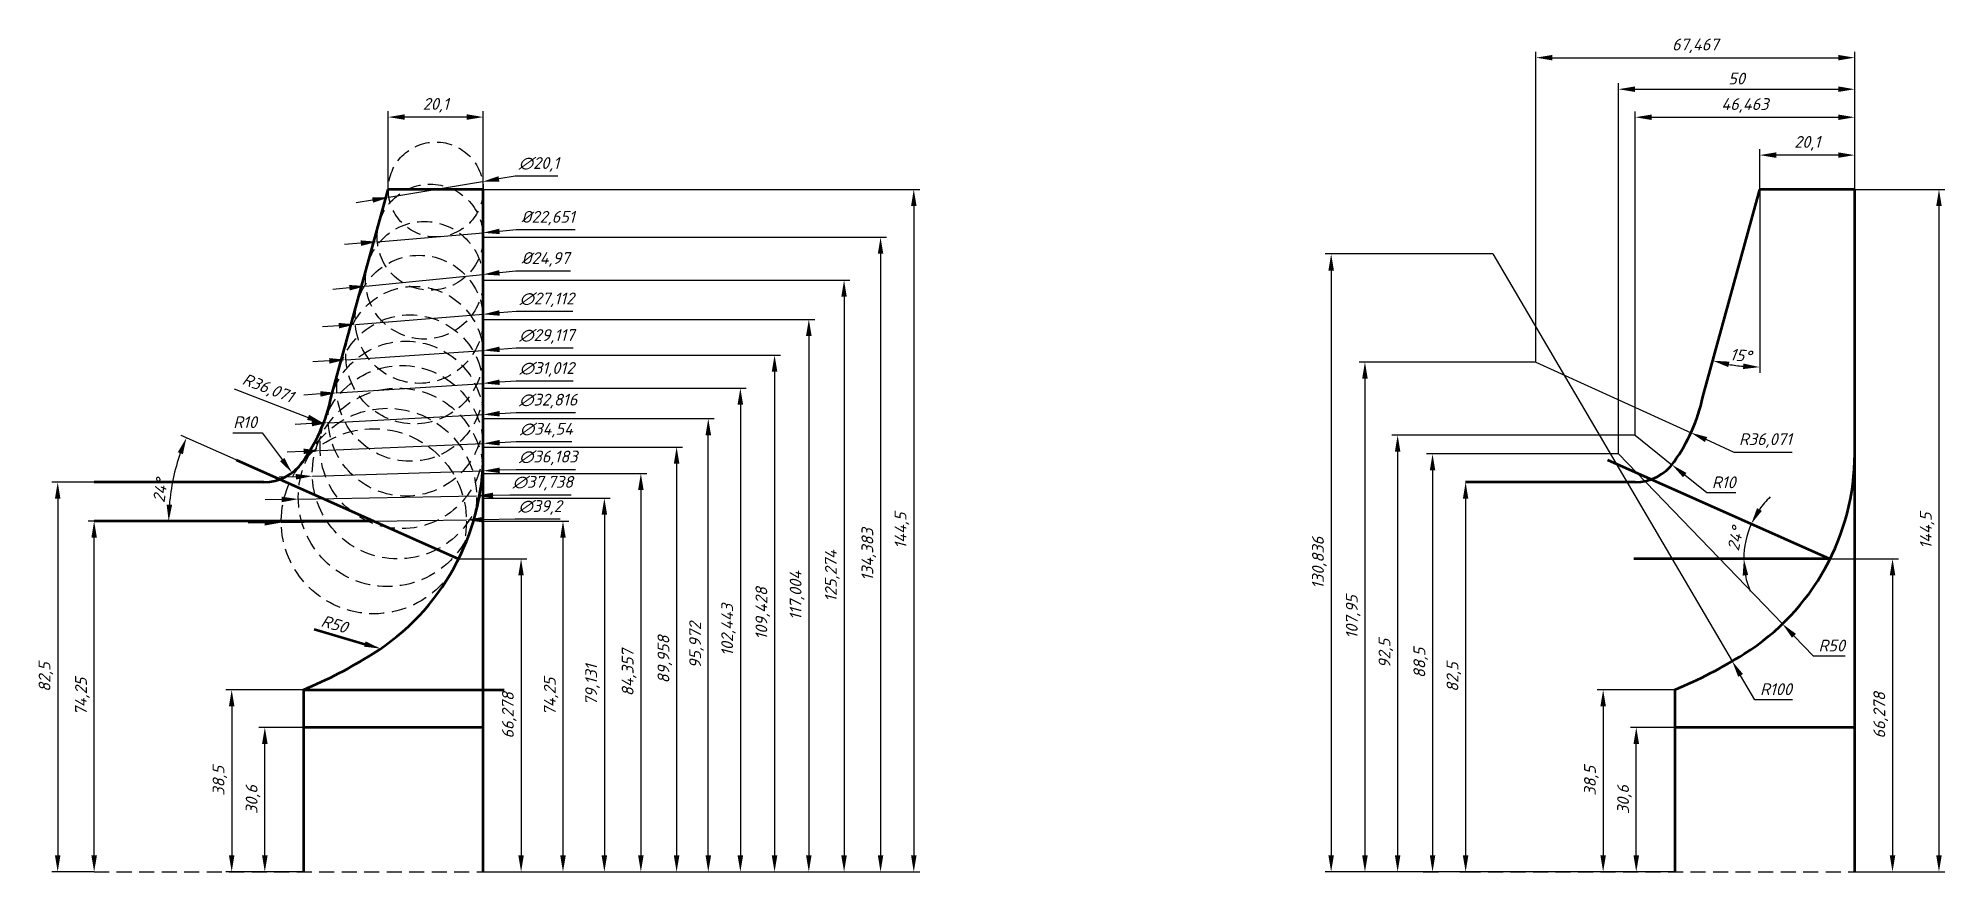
# Model space of a CAD drawing. Header units: millimetres. Extents: x 36 to 1490, y 71 to 799.
# Drawn here: x 35.8 to 439.4, y 71.2 to 247.8 of the extents above; entities that cross this region are included whole.
import ezdxf

# ---------------------------------------------------------------- set-up
doc = ezdxf.new("R2010")
doc.units = ezdxf.units.MM
doc.linetypes.add('невидимая2', pattern=[4.7625, 3.175, -1.5875])
doc.layers.get('0').update_dxf_attribs({"lineweight": 53})
for name, color, linetype, lineweight in [('кр', 10, 'Continuous', 53), ('пунктир', 7, 'невидимая2', 25), ('размеры', 7, 'Continuous', 25)]:
    doc.layers.add(name, color=color, linetype=linetype, lineweight=lineweight)
doc.styles.add('Размер', font='isocpeur.ttf', dxfattribs={"oblique": 15})
doc.dimstyles.new('Две стрелки', dxfattribs={"dimtxt": 2.5, "dimasz": 3.5, "dimexe": 1.25, "dimexo": 0, "dimgap": 1, "dimtad": 1, "dimdec": 3, "dimtxsty": 'Размер', "dimcen": 2.5, "dimadec": 0, "dimazin": 0, "dimtfac": 1, "dimtdec": 3, "dimtmove": 0, "dimatfit": 3, "dimfxl": 1, "dimarcsym": 0})
doc.dimstyles.new('Две стрелки$3', dxfattribs={"dimtxt": 2.5, "dimasz": 3.5, "dimexe": 1.25, "dimexo": 0, "dimgap": 1, "dimtad": 1, "dimtoh": 1, "dimdec": 3, "dimtxsty": 'Размер', "dimcen": 2.5, "dimadec": 0, "dimazin": 0, "dimtfac": 1, "dimtdec": 3, "dimtmove": 0, "dimatfit": 3, "dimfxl": 1, "dimarcsym": 0})
doc.dimstyles.new('Две стрелки$4', dxfattribs={"dimtxt": 2.5, "dimasz": 3.5, "dimexe": 1.25, "dimexo": 0, "dimgap": 1, "dimtad": 1, "dimtoh": 1, "dimdec": 3, "dimtxsty": 'Размер', "dimcen": 2.5, "dimadec": 0, "dimazin": 0, "dimtfac": 1, "dimtdec": 3, "dimtmove": 0, "dimatfit": 3, "dimfxl": 1, "dimarcsym": 0})

msp = doc.modelspace()

# ---------------------------------------------------------------- texts
at = {"insert": (98.5543, 123.7164), "char_height": 2.5, "attachment_point": 5, "rotation": 343.714106, "style": 'Размер'}
msp.add_mtext('R50', dxfattribs=at)

# ---------------------------------------------------------------- blocks, each defined once
blk = doc.blocks.new('*D52')
at = {"color": 0, "lineweight": -2, "transparency": 16777216}
for p, q in [((124.79, 137.53), (139.29, 137.53)), ((138.04, 134.03), (138.04, 74.75)), ((130.04, 71.25), (139.29, 71.25))]:
    blk.add_line(p, q, dxfattribs=at)
at = {"color": 0, "transparency": 16777216}
for points in [[(137.46, 134.03), (138.62, 134.03), (138.04, 137.53)], [(137.46, 74.75), (138.62, 74.75), (138.04, 71.25)]]:
    blk.add_solid(points, dxfattribs=at)
at = {"layer": 'Defpoints', "color": 0, "transparency": 16777216}
for p in [(124.79, 137.53), (130.04, 71.25), (138.04, 71.25)]:
    blk.add_point(p, dxfattribs=at)
at = {"color": 0, "transparency": 16777216, "insert": (135.54, 104.39), "char_height": 2.5, "attachment_point": 5, "rotation": 90, "style": 'Размер'}
blk.add_mtext('66,278', dxfattribs=at)
blk = doc.blocks.new('*D53')
at = {"color": 0, "lineweight": -2, "transparency": 16777216}
for p, q in [((130.04, 145.5), (148.16, 145.5)), ((146.91, 142), (146.91, 74.75)), ((139.29, 71.25), (148.16, 71.25))]:
    blk.add_line(p, q, dxfattribs=at)
at = {"color": 0, "transparency": 16777216}
for points in [[(146.33, 142), (147.5, 142), (146.91, 145.5)], [(146.33, 74.75), (147.5, 74.75), (146.91, 71.25)]]:
    blk.add_solid(points, dxfattribs=at)
at = {"layer": 'Defpoints', "color": 0, "transparency": 16777216}
for p in [(130.04, 145.5), (139.29, 71.25), (146.91, 71.25)]:
    blk.add_point(p, dxfattribs=at)
at = {"color": 0, "transparency": 16777216, "insert": (144.41, 108.37), "char_height": 2.5, "attachment_point": 5, "rotation": 90, "style": 'Размер'}
blk.add_mtext('74,25', dxfattribs=at)
blk = doc.blocks.new('*D54')
at = {"color": 0, "lineweight": -2, "transparency": 16777216}
for p, q in [((130.04, 150.38), (156.92, 150.38)), ((155.67, 146.88), (155.67, 74.75)), ((148.16, 71.25), (156.92, 71.25))]:
    blk.add_line(p, q, dxfattribs=at)
at = {"color": 0, "transparency": 16777216}
for points in [[(155.08, 146.88), (156.25, 146.88), (155.67, 150.38)], [(155.08, 74.75), (156.25, 74.75), (155.67, 71.25)]]:
    blk.add_solid(points, dxfattribs=at)
at = {"layer": 'Defpoints', "color": 0, "transparency": 16777216}
for p in [(130.04, 150.38), (148.16, 71.25), (155.67, 71.25)]:
    blk.add_point(p, dxfattribs=at)
at = {"color": 0, "transparency": 16777216, "insert": (153.17, 110.82), "char_height": 2.5, "attachment_point": 5, "rotation": 90, "style": 'Размер'}
blk.add_mtext('79,131', dxfattribs=at)
blk = doc.blocks.new('*D55')
at = {"color": 0, "lineweight": -2, "transparency": 16777216}
for p, q in [((130.04, 155.61), (164.64, 155.61)), ((163.39, 152.11), (163.39, 74.75)), ((156.92, 71.25), (164.64, 71.25))]:
    blk.add_line(p, q, dxfattribs=at)
at = {"color": 0, "transparency": 16777216}
for points in [[(162.81, 152.11), (163.97, 152.11), (163.39, 155.61)], [(162.81, 74.75), (163.97, 74.75), (163.39, 71.25)]]:
    blk.add_solid(points, dxfattribs=at)
at = {"layer": 'Defpoints', "color": 0, "transparency": 16777216}
for p in [(130.04, 155.61), (156.92, 71.25), (163.39, 71.25)]:
    blk.add_point(p, dxfattribs=at)
at = {"color": 0, "transparency": 16777216, "insert": (160.89, 113.43), "char_height": 2.5, "attachment_point": 5, "rotation": 90, "style": 'Размер'}
blk.add_mtext('84,357', dxfattribs=at)
blk = doc.blocks.new('*D56')
at = {"color": 0, "lineweight": -2, "transparency": 16777216}
for p, q in [((130.04, 161.21), (172.21, 161.21)), ((170.96, 157.71), (170.96, 74.75)), ((164.64, 71.25), (172.21, 71.25))]:
    blk.add_line(p, q, dxfattribs=at)
at = {"color": 0, "transparency": 16777216}
for points in [[(170.37, 157.71), (171.54, 157.71), (170.96, 161.21)], [(170.37, 74.75), (171.54, 74.75), (170.96, 71.25)]]:
    blk.add_solid(points, dxfattribs=at)
at = {"layer": 'Defpoints', "color": 0, "transparency": 16777216}
for p in [(130.04, 161.21), (164.64, 71.25), (170.96, 71.25)]:
    blk.add_point(p, dxfattribs=at)
at = {"color": 0, "transparency": 16777216, "insert": (168.46, 116.23), "char_height": 2.5, "attachment_point": 5, "rotation": 90, "style": 'Размер'}
blk.add_mtext('89,958', dxfattribs=at)
blk = doc.blocks.new('*D57')
at = {"color": 0, "lineweight": -2, "transparency": 16777216}
for p, q in [((130.04, 167.22), (178.91, 167.22)), ((177.66, 74.75), (177.66, 163.72)), ((172.21, 71.25), (178.91, 71.25))]:
    blk.add_line(p, q, dxfattribs=at)
at = {"color": 0, "transparency": 16777216}
for points in [[(177.08, 163.72), (178.25, 163.72), (177.66, 167.22)], [(177.08, 74.75), (178.25, 74.75), (177.66, 71.25)]]:
    blk.add_solid(points, dxfattribs=at)
at = {"layer": 'Defpoints', "color": 0, "transparency": 16777216}
for p in [(130.04, 167.22), (177.66, 167.22), (172.21, 71.25)]:
    blk.add_point(p, dxfattribs=at)
at = {"color": 0, "transparency": 16777216, "insert": (175.16, 119.24), "char_height": 2.5, "attachment_point": 5, "rotation": 90, "style": 'Размер'}
blk.add_mtext('95,972', dxfattribs=at)
blk = doc.blocks.new('*D58')
at = {"color": 0, "lineweight": -2, "transparency": 16777216}
for p, q in [((130.04, 173.69), (185.7, 173.69)), ((184.45, 170.19), (184.45, 74.75)), ((178.91, 71.25), (185.7, 71.25))]:
    blk.add_line(p, q, dxfattribs=at)
at = {"color": 0, "transparency": 16777216}
for points in [[(183.86, 170.19), (185.03, 170.19), (184.45, 173.69)], [(183.86, 74.75), (185.03, 74.75), (184.45, 71.25)]]:
    blk.add_solid(points, dxfattribs=at)
at = {"layer": 'Defpoints', "color": 0, "transparency": 16777216}
for p in [(130.04, 173.69), (178.91, 71.25), (184.45, 71.25)]:
    blk.add_point(p, dxfattribs=at)
at = {"color": 0, "transparency": 16777216, "insert": (181.95, 122.47), "char_height": 2.5, "attachment_point": 5, "rotation": 90, "style": 'Размер'}
blk.add_mtext('102,443', dxfattribs=at)
blk = doc.blocks.new('*D59')
at = {"color": 0, "lineweight": -2, "transparency": 16777216}
for p, q in [((130.04, 180.68), (192.94, 180.68)), ((191.69, 177.18), (191.69, 74.75)), ((185.7, 71.25), (192.94, 71.25))]:
    blk.add_line(p, q, dxfattribs=at)
at = {"color": 0, "transparency": 16777216}
for points in [[(191.1, 177.18), (192.27, 177.18), (191.69, 180.68)], [(191.1, 74.75), (192.27, 74.75), (191.69, 71.25)]]:
    blk.add_solid(points, dxfattribs=at)
at = {"layer": 'Defpoints', "color": 0, "transparency": 16777216}
for p in [(130.04, 180.68), (185.7, 71.25), (191.69, 71.25)]:
    blk.add_point(p, dxfattribs=at)
at = {"color": 0, "transparency": 16777216, "insert": (189.19, 125.96), "char_height": 2.5, "attachment_point": 5, "rotation": 90, "style": 'Размер'}
blk.add_mtext('109,428', dxfattribs=at)
blk = doc.blocks.new('*D60')
at = {"color": 0, "lineweight": -2, "transparency": 16777216}
for p, q in [((130.04, 188.25), (200.19, 188.25)), ((198.94, 184.75), (198.94, 74.75)), ((192.94, 71.25), (200.19, 71.25))]:
    blk.add_line(p, q, dxfattribs=at)
at = {"color": 0, "transparency": 16777216}
for points in [[(198.35, 184.75), (199.52, 184.75), (198.94, 188.25)], [(198.35, 74.75), (199.52, 74.75), (198.94, 71.25)]]:
    blk.add_solid(points, dxfattribs=at)
at = {"layer": 'Defpoints', "color": 0, "transparency": 16777216}
for p in [(130.04, 188.25), (192.94, 71.25), (198.94, 71.25)]:
    blk.add_point(p, dxfattribs=at)
at = {"color": 0, "transparency": 16777216, "insert": (196.44, 129.75), "char_height": 2.5, "attachment_point": 5, "rotation": 90, "style": 'Размер'}
blk.add_mtext('117,004', dxfattribs=at)
blk = doc.blocks.new('*D61')
at = {"color": 0, "lineweight": -2, "transparency": 16777216}
for p, q in [((130.04, 196.52), (207.65, 196.52)), ((206.4, 193.02), (206.4, 74.75)), ((200.19, 71.25), (207.65, 71.25))]:
    blk.add_line(p, q, dxfattribs=at)
at = {"color": 0, "transparency": 16777216}
for points in [[(205.81, 193.02), (206.98, 193.02), (206.4, 196.52)], [(205.81, 74.75), (206.98, 74.75), (206.4, 71.25)]]:
    blk.add_solid(points, dxfattribs=at)
at = {"layer": 'Defpoints', "color": 0, "transparency": 16777216}
for p in [(130.04, 196.52), (200.19, 71.25), (206.4, 71.25)]:
    blk.add_point(p, dxfattribs=at)
at = {"color": 0, "transparency": 16777216, "insert": (203.9, 133.89), "char_height": 2.5, "attachment_point": 5, "rotation": 90, "style": 'Размер'}
blk.add_mtext('125,274', dxfattribs=at)
blk = doc.blocks.new('*D62')
at = {"color": 0, "lineweight": -2, "transparency": 16777216}
for p, q in [((130.04, 205.63), (215.37, 205.63)), ((214.12, 202.13), (214.12, 74.75)), ((207.65, 71.25), (215.37, 71.25))]:
    blk.add_line(p, q, dxfattribs=at)
at = {"color": 0, "transparency": 16777216}
for points in [[(213.54, 202.13), (214.7, 202.13), (214.12, 205.63)], [(213.54, 74.75), (214.7, 74.75), (214.12, 71.25)]]:
    blk.add_solid(points, dxfattribs=at)
at = {"layer": 'Defpoints', "color": 0, "transparency": 16777216}
for p in [(130.04, 205.63), (207.65, 71.25), (214.12, 71.25)]:
    blk.add_point(p, dxfattribs=at)
at = {"color": 0, "transparency": 16777216, "insert": (211.62, 138.44), "char_height": 2.5, "attachment_point": 5, "rotation": 90, "style": 'Размер'}
blk.add_mtext('134,383', dxfattribs=at)
blk = doc.blocks.new('*D63')
at = {"color": 0, "lineweight": -2, "transparency": 16777216}
for p, q in [((130.04, 215.75), (222.4, 215.75)), ((221.15, 212.25), (221.15, 74.75)), ((215.37, 71.25), (222.4, 71.25))]:
    blk.add_line(p, q, dxfattribs=at)
at = {"color": 0, "transparency": 16777216}
for points in [[(220.57, 212.25), (221.74, 212.25), (221.15, 215.75)], [(220.57, 74.75), (221.74, 74.75), (221.15, 71.25)]]:
    blk.add_solid(points, dxfattribs=at)
at = {"layer": 'Defpoints', "color": 0, "transparency": 16777216}
for p in [(130.04, 215.75), (215.37, 71.25), (221.15, 71.25)]:
    blk.add_point(p, dxfattribs=at)
at = {"color": 0, "transparency": 16777216, "insert": (218.65, 143.5), "char_height": 2.5, "attachment_point": 5, "rotation": 90, "style": 'Размер'}
blk.add_mtext('144,5', dxfattribs=at)
blk = doc.blocks.new('*D64')
at = {"color": 0, "lineweight": -2, "transparency": 16777216}
for p, q in [((91.96, 101.85), (82.56, 101.85)), ((83.81, 74.75), (83.81, 98.35)), ((91.96, 71.25), (82.56, 71.25))]:
    blk.add_line(p, q, dxfattribs=at)
at = {"color": 0, "transparency": 16777216}
for points in [[(83.23, 98.35), (84.4, 98.35), (83.81, 101.85)], [(83.23, 74.75), (84.4, 74.75), (83.81, 71.25)]]:
    blk.add_solid(points, dxfattribs=at)
at = {"layer": 'Defpoints', "color": 0, "transparency": 16777216}
for p in [(83.81, 101.85), (91.96, 101.85), (91.96, 71.25)]:
    blk.add_point(p, dxfattribs=at)
at = {"color": 0, "transparency": 16777216, "insert": (81.31, 86.55), "char_height": 2.5, "attachment_point": 5, "rotation": 90, "style": 'Размер'}
blk.add_mtext('30,6', dxfattribs=at)
blk = doc.blocks.new('*D65')
at = {"color": 0, "lineweight": -2, "transparency": 16777216}
for p, q in [((91.96, 109.81), (75.55, 109.81)), ((76.8, 106.31), (76.8, 74.75)), ((91.96, 71.25), (75.55, 71.25))]:
    blk.add_line(p, q, dxfattribs=at)
at = {"color": 0, "transparency": 16777216}
for points in [[(76.22, 106.31), (77.38, 106.31), (76.8, 109.81)], [(76.22, 74.75), (77.38, 74.75), (76.8, 71.25)]]:
    blk.add_solid(points, dxfattribs=at)
at = {"layer": 'Defpoints', "color": 0, "transparency": 16777216}
for p in [(91.96, 109.81), (76.8, 71.25), (91.96, 71.25)]:
    blk.add_point(p, dxfattribs=at)
at = {"color": 0, "transparency": 16777216, "insert": (74.3, 90.53), "char_height": 2.5, "attachment_point": 5, "rotation": 90, "style": 'Размер'}
blk.add_mtext('38,5', dxfattribs=at)
blk = doc.blocks.new('*D66')
at = {"color": 0, "lineweight": -2, "transparency": 16777216}
for p, q in [((47.69, 145.5), (46.44, 145.5)), ((47.69, 74.75), (47.69, 142)), ((47.69, 71.25), (46.44, 71.25))]:
    blk.add_line(p, q, dxfattribs=at)
at = {"color": 0, "transparency": 16777216}
for points in [[(47.11, 142), (48.28, 142), (47.69, 145.5)], [(47.11, 74.75), (48.28, 74.75), (47.69, 71.25)]]:
    blk.add_solid(points, dxfattribs=at)
at = {"layer": 'Defpoints', "color": 0, "transparency": 16777216}
for p in [(47.69, 145.5), (47.69, 145.5), (47.69, 71.25)]:
    blk.add_point(p, dxfattribs=at)
at = {"color": 0, "transparency": 16777216, "insert": (45.19, 108.37), "char_height": 2.5, "attachment_point": 5, "rotation": 90, "style": 'Размер'}
blk.add_mtext('74,25', dxfattribs=at)
blk = doc.blocks.new('*D67')
at = {"color": 0, "lineweight": -2, "transparency": 16777216}
for p, q in [((47.69, 153.75), (38.73, 153.75)), ((39.98, 150.25), (39.98, 74.75)), ((46.44, 71.25), (38.73, 71.25))]:
    blk.add_line(p, q, dxfattribs=at)
at = {"color": 0, "transparency": 16777216}
for points in [[(39.39, 150.25), (40.56, 150.25), (39.98, 153.75)], [(39.39, 74.75), (40.56, 74.75), (39.98, 71.25)]]:
    blk.add_solid(points, dxfattribs=at)
at = {"layer": 'Defpoints', "color": 0, "transparency": 16777216}
for p in [(47.69, 153.75), (39.98, 71.25), (46.44, 71.25)]:
    blk.add_point(p, dxfattribs=at)
at = {"color": 0, "transparency": 16777216, "insert": (37.48, 112.5), "char_height": 2.5, "attachment_point": 5, "rotation": 90, "style": 'Размер'}
blk.add_mtext('82,5', dxfattribs=at)
blk = doc.blocks.new('*D68')
at = {"color": 0, "lineweight": -2, "transparency": 16777216}
for p, q in [((77.06, 164.22), (83.23, 164.22)), ((83.23, 164.22), (87.48, 158.55))]:
    blk.add_line(p, q, dxfattribs=at)
at = {"color": 0, "transparency": 16777216}
blk.add_solid([(87.95, 158.9), (87.01, 158.2), (89.58, 155.75)], dxfattribs=at)
at = {"layer": 'Defpoints', "color": 0, "transparency": 16777216}
for p in [(83.58, 163.75), (89.58, 155.75)]:
    blk.add_point(p, dxfattribs=at)
at = {"color": 0, "transparency": 16777216, "insert": (79.64, 166.47), "char_height": 2.5, "attachment_point": 5, "style": 'Размер'}
blk.add_mtext('R10', dxfattribs=at)
blk = doc.blocks.new('*D69')
at = {"color": 0, "lineweight": -2, "transparency": 16777216}
blk.add_line((77.3, 173.53), (92.97, 167.5), dxfattribs=at)
at = {"color": 0, "transparency": 16777216}
blk.add_solid([(93.18, 168.04), (92.76, 166.95), (96.24, 166.24)], dxfattribs=at)
at = {"layer": 'Defpoints', "color": 0, "transparency": 16777216}
for p in [(62.57, 179.2), (96.24, 166.24)]:
    blk.add_point(p, dxfattribs=at)
at = {"color": 0, "transparency": 16777216, "insert": (84.4, 173.48), "char_height": 2.5, "attachment_point": 5, "rotation": 338.9426, "style": 'Размер'}
blk.add_mtext('R36,071', dxfattribs=at)
blk = doc.blocks.new('*D70')
at = {"color": 0, "lineweight": -2, "transparency": 16777216}
for p, q in [((109.94, 215.75), (109.94, 232.33)), ((126.54, 231.08), (113.44, 231.08)), ((130.04, 215.75), (130.04, 232.33))]:
    blk.add_line(p, q, dxfattribs=at)
at = {"color": 0, "transparency": 16777216}
for points in [[(113.44, 231.67), (113.44, 230.5), (109.94, 231.08)], [(126.54, 231.67), (126.54, 230.5), (130.04, 231.08)]]:
    blk.add_solid(points, dxfattribs=at)
at = {"layer": 'Defpoints', "color": 0, "transparency": 16777216}
for p in [(109.94, 231.08), (109.94, 215.75), (130.04, 215.75)]:
    blk.add_point(p, dxfattribs=at)
at = {"color": 0, "transparency": 16777216, "insert": (119.99, 233.58), "char_height": 2.5, "attachment_point": 5, "style": 'Размер'}
blk.add_mtext('20,1', dxfattribs=at)
blk = doc.blocks.new('*D71')
at = {"color": 0, "lineweight": -2, "transparency": 16777216}
for p, q in [((136.81, 218.56), (133.35, 217.98)), ((145.85, 218.56), (136.81, 218.56)), ((110.08, 214.09), (129.9, 217.41)), ((106.63, 213.52), (103.17, 212.94))]:
    blk.add_line(p, q, dxfattribs=at)
at = {"color": 0, "transparency": 16777216}
for points in [[(133.26, 218.56), (133.45, 217.41), (129.9, 217.41)], [(106.53, 214.09), (106.72, 212.94), (110.08, 214.09)]]:
    blk.add_solid(points, dxfattribs=at)
at = {"layer": 'Defpoints', "color": 0, "transparency": 16777216}
for p in [(110.08, 214.09), (129.9, 217.41)]:
    blk.add_point(p, dxfattribs=at)
at = {"color": 0, "transparency": 16777216, "insert": (141.83, 221.06), "char_height": 2.5, "attachment_point": 5, "style": 'Размер'}
blk.add_mtext('∅20,1', dxfattribs=at)
blk = doc.blocks.new('*D72')
at = {"color": 0, "lineweight": -2, "transparency": 16777216}
for p, q in [((107.63, 204.68), (130, 206.58)), ((136.97, 207.17), (133.49, 206.88)), ((149.52, 207.17), (136.97, 207.17)), ((104.14, 204.39), (100.66, 204.09))]:
    blk.add_line(p, q, dxfattribs=at)
at = {"color": 0, "transparency": 16777216}
for points in [[(133.44, 207.46), (133.54, 206.3), (130, 206.58)], [(104.09, 204.97), (104.19, 203.81), (107.63, 204.68)]]:
    blk.add_solid(points, dxfattribs=at)
at = {"layer": 'Defpoints', "color": 0, "transparency": 16777216}
for p in [(130, 206.58), (107.63, 204.68)]:
    blk.add_point(p, dxfattribs=at)
at = {"color": 0, "transparency": 16777216, "insert": (143.75, 209.67), "char_height": 2.5, "attachment_point": 5, "style": 'Размер'}
blk.add_mtext('%%C22,651', dxfattribs=at)
blk = doc.blocks.new('*D73')
at = {"color": 0, "lineweight": -2, "transparency": 16777216}
for p, q in [((105.19, 195.29), (129.98, 197.75)), ((136.94, 198.44), (133.46, 198.1)), ((148.49, 198.44), (136.94, 198.44)), ((101.71, 194.95), (98.22, 194.6))]:
    blk.add_line(p, q, dxfattribs=at)
at = {"color": 0, "transparency": 16777216}
for points in [[(133.4, 198.68), (133.52, 197.52), (129.98, 197.75)], [(101.65, 195.53), (101.76, 194.37), (105.19, 195.29)]]:
    blk.add_solid(points, dxfattribs=at)
at = {"layer": 'Defpoints', "color": 0, "transparency": 16777216}
for p in [(129.98, 197.75), (105.19, 195.29)]:
    blk.add_point(p, dxfattribs=at)
at = {"color": 0, "transparency": 16777216, "insert": (143.22, 200.94), "char_height": 2.5, "attachment_point": 5, "style": 'Размер'}
blk.add_mtext('%%C24,97', dxfattribs=at)
blk = doc.blocks.new('*D74')
at = {"color": 0, "lineweight": -2, "transparency": 16777216}
for p, q in [((136.98, 189.88), (133.49, 189.6)), ((149.02, 189.88), (136.98, 189.88)), ((99.48, 186.91), (95.99, 186.63)), ((102.97, 187.18), (130, 189.32))]:
    blk.add_line(p, q, dxfattribs=at)
at = {"color": 0, "transparency": 16777216}
for points in [[(133.44, 190.18), (133.53, 189.02), (130, 189.32)], [(99.44, 187.49), (99.53, 186.33), (102.97, 187.18)]]:
    blk.add_solid(points, dxfattribs=at)
at = {"layer": 'Defpoints', "color": 0, "transparency": 16777216}
for p in [(102.97, 187.18), (130, 189.32)]:
    blk.add_point(p, dxfattribs=at)
at = {"color": 0, "transparency": 16777216, "insert": (143.5, 192.38), "char_height": 2.5, "attachment_point": 5, "style": 'Размер'}
blk.add_mtext('∅27,112', dxfattribs=at)
blk = doc.blocks.new('*D75')
at = {"color": 0, "lineweight": -2, "transparency": 16777216}
for p, q in [((100.96, 179.7), (130.01, 181.66)), ((136.99, 182.13), (133.5, 181.89)), ((149.04, 182.13), (136.99, 182.13)), ((97.46, 179.46), (93.97, 179.23))]:
    blk.add_line(p, q, dxfattribs=at)
at = {"color": 0, "transparency": 16777216}
for points in [[(133.46, 182.48), (133.54, 181.31), (130.01, 181.66)], [(97.42, 180.04), (97.5, 178.88), (100.96, 179.7)]]:
    blk.add_solid(points, dxfattribs=at)
at = {"layer": 'Defpoints', "color": 0, "transparency": 16777216}
for p in [(130.01, 181.66), (100.96, 179.7)]:
    blk.add_point(p, dxfattribs=at)
at = {"color": 0, "transparency": 16777216, "insert": (143.51, 184.63), "char_height": 2.5, "attachment_point": 5, "style": 'Размер'}
blk.add_mtext('∅29,117', dxfattribs=at)
blk = doc.blocks.new('*D76')
at = {"color": 0, "lineweight": -2, "transparency": 16777216}
for p, q in [((99.06, 172.68), (130.01, 174.7)), ((136.99, 175.16), (133.5, 174.93)), ((149.04, 175.16), (136.99, 175.16)), ((95.57, 172.45), (92.08, 172.23))]:
    blk.add_line(p, q, dxfattribs=at)
at = {"color": 0, "transparency": 16777216}
for points in [[(133.46, 175.51), (133.54, 174.35), (130.01, 174.7)], [(95.53, 173.04), (95.61, 171.87), (99.06, 172.68)]]:
    blk.add_solid(points, dxfattribs=at)
at = {"layer": 'Defpoints', "color": 0, "transparency": 16777216}
for p in [(130.01, 174.7), (99.06, 172.68)]:
    blk.add_point(p, dxfattribs=at)
at = {"color": 0, "transparency": 16777216, "insert": (143.51, 177.66), "char_height": 2.5, "attachment_point": 5, "style": 'Размер'}
blk.add_mtext('∅31,012', dxfattribs=at)
blk = doc.blocks.new('*D77')
at = {"color": 0, "lineweight": -2, "transparency": 16777216}
for p, q in [((93.75, 166.18), (90.26, 166)), ((97.25, 166.36), (130.02, 168.08)), ((137.01, 168.45), (133.51, 168.26)), ((149.55, 168.45), (137.01, 168.45))]:
    blk.add_line(p, q, dxfattribs=at)
at = {"color": 0, "transparency": 16777216}
for points in [[(93.72, 166.76), (93.78, 165.6), (97.25, 166.36)], [(133.48, 168.85), (133.54, 167.68), (130.02, 168.08)]]:
    blk.add_solid(points, dxfattribs=at)
at = {"layer": 'Defpoints', "color": 0, "transparency": 16777216}
for p in [(97.25, 166.36), (130.02, 168.08)]:
    blk.add_point(p, dxfattribs=at)
at = {"color": 0, "transparency": 16777216, "insert": (143.78, 170.95), "char_height": 2.5, "attachment_point": 5, "style": 'Размер'}
blk.add_mtext('∅32,816', dxfattribs=at)
blk = doc.blocks.new('*D78')
at = {"color": 0, "lineweight": -2, "transparency": 16777216}
for p, q in [((95.52, 160.45), (130.02, 161.97)), ((137.02, 162.28), (133.52, 162.12)), ((148.81, 162.28), (137.02, 162.28)), ((92.02, 160.29), (88.52, 160.14))]:
    blk.add_line(p, q, dxfattribs=at)
at = {"color": 0, "transparency": 16777216}
for points in [[(133.49, 162.71), (133.55, 161.54), (130.02, 161.97)], [(91.99, 160.88), (92.05, 159.71), (95.52, 160.45)]]:
    blk.add_solid(points, dxfattribs=at)
at = {"layer": 'Defpoints', "color": 0, "transparency": 16777216}
for p in [(130.02, 161.97), (95.52, 160.45)]:
    blk.add_point(p, dxfattribs=at)
at = {"color": 0, "transparency": 16777216, "insert": (143.41, 164.78), "char_height": 2.5, "attachment_point": 5, "style": 'Размер'}
blk.add_mtext('∅34,54', dxfattribs=at)
blk = doc.blocks.new('*D79')
at = {"color": 0, "lineweight": -2, "transparency": 16777216}
for p, q in [((90.37, 154.93), (86.87, 154.82)), ((93.87, 155.04), (130.03, 156.18)), ((137.03, 156.4), (133.53, 156.29)), ((149.57, 156.4), (137.03, 156.4))]:
    blk.add_line(p, q, dxfattribs=at)
at = {"color": 0, "transparency": 16777216}
for points in [[(90.35, 155.51), (90.39, 154.34), (93.87, 155.04)], [(133.51, 156.87), (133.55, 155.7), (130.03, 156.18)]]:
    blk.add_solid(points, dxfattribs=at)
at = {"layer": 'Defpoints', "color": 0, "transparency": 16777216}
for p in [(93.87, 155.04), (130.03, 156.18)]:
    blk.add_point(p, dxfattribs=at)
at = {"color": 0, "transparency": 16777216, "insert": (143.8, 158.9), "char_height": 2.5, "attachment_point": 5, "style": 'Размер'}
blk.add_mtext('∅36,183', dxfattribs=at)
blk = doc.blocks.new('*D80')
at = {"color": 0, "lineweight": -2, "transparency": 16777216}
for p, q in [((87.4, 150.11), (83.9, 150.04)), ((90.9, 150.18), (128.63, 150.9)), ((135.63, 151.04), (132.13, 150.97)), ((148.67, 151.04), (135.63, 151.04))]:
    blk.add_line(p, q, dxfattribs=at)
at = {"color": 0, "transparency": 16777216}
for points in [[(87.39, 150.69), (87.41, 149.53), (90.9, 150.18)], [(132.12, 151.56), (132.14, 150.39), (128.63, 150.9)]]:
    blk.add_solid(points, dxfattribs=at)
at = {"layer": 'Defpoints', "color": 0, "transparency": 16777216}
for p in [(90.9, 150.18), (128.63, 150.9)]:
    blk.add_point(p, dxfattribs=at)
at = {"color": 0, "transparency": 16777216, "insert": (142.65, 153.54), "char_height": 2.5, "attachment_point": 5, "style": 'Размер'}
blk.add_mtext('∅37,738', dxfattribs=at)
blk = doc.blocks.new('*D81')
at = {"color": 0, "lineweight": -2, "transparency": 16777216}
for p, q in [((87.28, 145.22), (126.48, 145.78)), ((136.81, 145.92), (129.98, 145.83)), ((146.35, 145.92), (136.81, 145.92)), ((83.78, 145.17), (80.28, 145.12))]:
    blk.add_line(p, q, dxfattribs=at)
at = {"color": 0, "transparency": 16777216}
for points in [[(83.78, 145.76), (83.79, 144.59), (87.28, 145.22)], [(129.97, 146.41), (129.99, 145.24), (126.48, 145.78)]]:
    blk.add_solid(points, dxfattribs=at)
at = {"layer": 'Defpoints', "color": 0, "transparency": 16777216}
for p in [(126.48, 145.78), (87.28, 145.22)]:
    blk.add_point(p, dxfattribs=at)
at = {"color": 0, "transparency": 16777216, "insert": (142.08, 148.42), "char_height": 2.5, "attachment_point": 5, "style": 'Размер'}
blk.add_mtext('∅39,2', dxfattribs=at)
blk = doc.blocks.new('*D82')
at = {"layer": 'Defpoints', "color": 0, "transparency": 16777216}
for p in [(415.03, 137.53), (420.28, 71.25), (428.28, 71.25)]:
    blk.add_point(p, dxfattribs=at)
at = {"layer": 'размеры', "color": 0, "lineweight": -2, "transparency": 16777216}
for p, q in [((415.03, 137.53), (429.53, 137.53)), ((428.28, 134.03), (428.28, 74.75)), ((420.28, 71.25), (429.53, 71.25))]:
    blk.add_line(p, q, dxfattribs=at)
at = {"layer": 'размеры', "color": 0, "transparency": 16777216}
for points in [[(427.7, 134.03), (428.87, 134.03), (428.28, 137.53)], [(427.7, 74.75), (428.87, 74.75), (428.28, 71.25)]]:
    blk.add_solid(points, dxfattribs=at)
at = {"layer": 'размеры', "color": 0, "transparency": 16777216, "insert": (425.78, 104.39), "char_height": 2.5, "attachment_point": 5, "rotation": 90, "style": 'Размер'}
blk.add_mtext('66,278', dxfattribs=at)
blk = doc.blocks.new('*D83')
at = {"layer": 'Defpoints', "color": 0, "transparency": 16777216}
for p in [(420.28, 215.75), (429.53, 71.25), (438.11, 71.25)]:
    blk.add_point(p, dxfattribs=at)
at = {"layer": 'размеры', "color": 0, "lineweight": -2, "transparency": 16777216}
for p, q in [((420.28, 215.75), (439.36, 215.75)), ((438.11, 212.25), (438.11, 74.75)), ((429.53, 71.25), (439.36, 71.25))]:
    blk.add_line(p, q, dxfattribs=at)
at = {"layer": 'размеры', "color": 0, "transparency": 16777216}
for points in [[(437.53, 212.25), (438.69, 212.25), (438.11, 215.75)], [(437.53, 74.75), (438.69, 74.75), (438.11, 71.25)]]:
    blk.add_solid(points, dxfattribs=at)
at = {"layer": 'размеры', "color": 0, "transparency": 16777216, "insert": (435.61, 143.5), "char_height": 2.5, "attachment_point": 5, "rotation": 90, "style": 'Размер'}
blk.add_mtext('144,5', dxfattribs=at)
blk = doc.blocks.new('*D84')
at = {"layer": 'Defpoints', "color": 0, "transparency": 16777216}
for p in [(374.05, 101.85), (382.21, 101.85), (382.21, 71.25)]:
    blk.add_point(p, dxfattribs=at)
at = {"layer": 'размеры', "color": 0, "lineweight": -2, "transparency": 16777216}
for p, q in [((382.21, 101.85), (372.8, 101.85)), ((374.05, 74.75), (374.05, 98.35)), ((382.21, 71.25), (372.8, 71.25))]:
    blk.add_line(p, q, dxfattribs=at)
at = {"layer": 'размеры', "color": 0, "transparency": 16777216}
for points in [[(373.47, 98.35), (374.64, 98.35), (374.05, 101.85)], [(373.47, 74.75), (374.64, 74.75), (374.05, 71.25)]]:
    blk.add_solid(points, dxfattribs=at)
at = {"layer": 'размеры', "color": 0, "transparency": 16777216, "insert": (371.55, 86.55), "char_height": 2.5, "attachment_point": 5, "rotation": 90, "style": 'Размер'}
blk.add_mtext('30,6', dxfattribs=at)
blk = doc.blocks.new('*D85')
at = {"layer": 'Defpoints', "color": 0, "transparency": 16777216}
for p in [(382.21, 109.81), (367.04, 71.25), (382.21, 71.25)]:
    blk.add_point(p, dxfattribs=at)
at = {"layer": 'размеры', "color": 0, "lineweight": -2, "transparency": 16777216}
for p, q in [((382.21, 109.81), (365.79, 109.81)), ((367.04, 106.31), (367.04, 74.75)), ((382.21, 71.25), (365.79, 71.25))]:
    blk.add_line(p, q, dxfattribs=at)
at = {"layer": 'размеры', "color": 0, "transparency": 16777216}
for points in [[(366.46, 106.31), (367.62, 106.31), (367.04, 109.81)], [(366.46, 74.75), (367.62, 74.75), (367.04, 71.25)]]:
    blk.add_solid(points, dxfattribs=at)
at = {"layer": 'размеры', "color": 0, "transparency": 16777216, "insert": (364.54, 90.53), "char_height": 2.5, "attachment_point": 5, "rotation": 90, "style": 'Размер'}
blk.add_mtext('38,5', dxfattribs=at)
blk = doc.blocks.new('*D86')
at = {"layer": 'Defpoints', "color": 0, "transparency": 16777216}
for p in [(337.94, 153.75), (336.69, 71.25), (337.94, 71.25)]:
    blk.add_point(p, dxfattribs=at)
at = {"layer": 'размеры', "color": 0, "lineweight": -2, "transparency": 16777216}
for p, q in [((337.94, 153.75), (339.19, 153.75)), ((337.94, 150.25), (337.94, 74.75)), ((336.69, 71.25), (339.19, 71.25))]:
    blk.add_line(p, q, dxfattribs=at)
at = {"layer": 'размеры', "color": 0, "transparency": 16777216}
for points in [[(337.35, 150.25), (338.52, 150.25), (337.94, 153.75)], [(337.35, 74.75), (338.52, 74.75), (337.94, 71.25)]]:
    blk.add_solid(points, dxfattribs=at)
at = {"layer": 'размеры', "color": 0, "transparency": 16777216, "insert": (335.44, 112.5), "char_height": 2.5, "attachment_point": 5, "rotation": 90, "style": 'Размер'}
blk.add_mtext('82,5', dxfattribs=at)
blk = doc.blocks.new('*D87')
at = {"layer": 'Defpoints', "color": 0, "transparency": 16777216}
for p in [(400.18, 223.03), (400.18, 215.75), (420.28, 215.75)]:
    blk.add_point(p, dxfattribs=at)
at = {"layer": 'размеры', "color": 0, "lineweight": -2, "transparency": 16777216}
for p, q in [((400.18, 215.75), (400.18, 224.28)), ((416.78, 223.03), (403.68, 223.03)), ((420.28, 215.75), (420.28, 224.28))]:
    blk.add_line(p, q, dxfattribs=at)
at = {"layer": 'размеры', "color": 0, "transparency": 16777216}
for points in [[(403.68, 223.61), (403.68, 222.44), (400.18, 223.03)], [(416.78, 223.61), (416.78, 222.44), (420.28, 223.03)]]:
    blk.add_solid(points, dxfattribs=at)
at = {"layer": 'размеры', "color": 0, "transparency": 16777216, "insert": (410.23, 225.53), "char_height": 2.5, "attachment_point": 5, "style": 'Размер'}
blk.add_mtext('20,1', dxfattribs=at)
blk = doc.blocks.new('*D88')
at = {"color": 0, "lineweight": -2, "transparency": 16777216}
blk.add_line((77.75, 158.47), (66.08, 163.67), dxfattribs=at)
blk.add_arc((106.88, 145.5), 43.41, 160.6206, 175.3794, dxfattribs=at)
at = {"color": 0, "transparency": 16777216}
for points in [[(65.39, 160.12), (66.47, 159.69), (67.22, 163.16)], [(64.19, 148.97), (63.03, 149.02), (63.47, 145.5)]]:
    blk.add_solid(points, dxfattribs=at)
at = {"layer": 'Defpoints', "color": 0, "transparency": 16777216}
for p in [(65.15, 157.47), (77.75, 158.47), (47.69, 145.5), (106.88, 145.5), (124.79, 137.53)]:
    blk.add_point(p, dxfattribs=at)
at = {"color": 0, "transparency": 16777216, "insert": (61.68, 151.99), "char_height": 2.5, "attachment_point": 5, "rotation": 81.8272, "style": 'Размер'}
blk.add_mtext('24°', dxfattribs=at)
blk = doc.blocks.new('*D89')
at = {"layer": 'Defpoints', "color": 0, "transparency": 16777216}
for p in [(367.99, 158.47), (397.52, 142.55), (373.52, 137.53), (415.03, 137.53), (415.03, 137.53)]:
    blk.add_point(p, dxfattribs=at)
at = {"layer": 'размеры', "color": 0, "lineweight": -2, "transparency": 16777216}
for start, end in [(133.9419, 144.9709), (156, 180), (191.0291, 202.0581)]:
    blk.add_arc((415.03, 137.53), 18.21, start, end, dxfattribs=at)
at = {"layer": 'размеры', "color": 0, "transparency": 16777216}
for points in [[(400.62, 147.69), (399.61, 148.27), (398.39, 144.93)], [(396.57, 133.99), (397.74, 134.1), (396.82, 137.53)]]:
    blk.add_solid(points, dxfattribs=at)
at = {"layer": 'размеры', "color": 0, "transparency": 16777216, "insert": (395.02, 141.78), "char_height": 2.5, "attachment_point": 5, "rotation": 78, "style": 'Размер'}
blk.add_mtext('24°', dxfattribs=at)
blk = doc.blocks.new('*D90')
at = {"layer": 'Defpoints', "color": 0, "transparency": 16777216}
for p in [(400.18, 215.75), (400.18, 215.75), (393.5, 178.74), (400.18, 180.53), (388.12, 171.82)]:
    blk.add_point(p, dxfattribs=at)
at = {"layer": 'размеры', "color": 0, "lineweight": -2, "transparency": 16777216}
blk.add_line((400.18, 180.53), (400.18, 176.89), dxfattribs=at)
blk.add_arc((400.18, 215.75), 37.61, 259.9851, 264.6655, dxfattribs=at)
at = {"layer": 'размеры', "color": 0, "transparency": 16777216}
for points in [[(393.51, 178.15), (393.77, 179.29), (390.23, 179.49)], [(396.71, 178.89), (396.66, 177.72), (400.18, 178.14)]]:
    blk.add_solid(points, dxfattribs=at)
at = {"layer": 'размеры', "color": 0, "transparency": 16777216, "insert": (396.15, 180.63), "char_height": 2.5, "attachment_point": 5, "rotation": 353.4439, "style": 'Размер'}
blk.add_mtext('15°', dxfattribs=at)
blk = doc.blocks.new('*D91')
at = {"layer": 'Defpoints', "color": 0, "transparency": 16777216}
for p in [(370.28, 159.75), (404.99, 123.76)]:
    blk.add_point(p, dxfattribs=at)
at = {"layer": 'размеры', "color": 0, "lineweight": -2, "transparency": 16777216}
for p, q in [((370.28, 159.75), (404.99, 123.76)), ((411.59, 116.92), (407.42, 121.24)), ((418.26, 116.92), (411.59, 116.92))]:
    blk.add_line(p, q, dxfattribs=at)
at = {"layer": 'размеры', "color": 0, "transparency": 16777216}
blk.add_solid([(407.84, 121.65), (407, 120.84), (404.99, 123.76)], dxfattribs=at)
at = {"layer": 'размеры', "color": 0, "transparency": 16777216, "insert": (415.42, 119.17), "char_height": 2.5, "attachment_point": 5, "style": 'Размер'}
blk.add_mtext('R50', dxfattribs=at)
blk = doc.blocks.new('*D92')
at = {"layer": 'Defpoints', "color": 0, "transparency": 16777216}
for p in [(373.82, 163.75), (381.6, 157.46)]:
    blk.add_point(p, dxfattribs=at)
at = {"layer": 'размеры', "color": 0, "lineweight": -2, "transparency": 16777216}
for p, q in [((373.82, 163.75), (381.6, 157.46)), ((388.98, 151.49), (384.32, 155.26)), ((395.15, 151.49), (388.98, 151.49))]:
    blk.add_line(p, q, dxfattribs=at)
at = {"layer": 'размеры', "color": 0, "transparency": 16777216}
blk.add_solid([(384.68, 155.72), (383.95, 154.81), (381.6, 157.46)], dxfattribs=at)
at = {"layer": 'размеры', "color": 0, "transparency": 16777216, "insert": (392.57, 153.74), "char_height": 2.5, "attachment_point": 5, "style": 'Размер'}
blk.add_mtext('R10', dxfattribs=at)
blk = doc.blocks.new('*D93')
at = {"layer": 'Defpoints', "color": 0, "transparency": 16777216}
for p in [(352.82, 179.2), (385.64, 164.24)]:
    blk.add_point(p, dxfattribs=at)
at = {"layer": 'размеры', "color": 0, "lineweight": -2, "transparency": 16777216}
for p, q in [((352.82, 179.2), (385.64, 164.24)), ((394.74, 160.09), (388.82, 162.79)), ((407.03, 160.09), (394.74, 160.09))]:
    blk.add_line(p, q, dxfattribs=at)
at = {"layer": 'размеры', "color": 0, "transparency": 16777216}
blk.add_solid([(389.07, 163.32), (388.58, 162.26), (385.64, 164.24)], dxfattribs=at)
at = {"layer": 'размеры', "color": 0, "transparency": 16777216, "insert": (401.39, 162.59), "char_height": 2.5, "attachment_point": 5, "style": 'Размер'}
blk.add_mtext('R36,071', dxfattribs=at)
blk = doc.blocks.new('*D94')
at = {"layer": 'Defpoints', "color": 0, "transparency": 16777216}
for p in [(370.28, 159.75), (328.97, 71.25), (330.94, 71.25)]:
    blk.add_point(p, dxfattribs=at)
at = {"layer": 'размеры', "color": 0, "lineweight": -2, "transparency": 16777216}
for p, q in [((370.28, 159.75), (329.69, 159.75)), ((330.94, 156.25), (330.94, 74.75)), ((328.97, 71.25), (332.19, 71.25))]:
    blk.add_line(p, q, dxfattribs=at)
at = {"layer": 'размеры', "color": 0, "transparency": 16777216}
for points in [[(330.36, 156.25), (331.52, 156.25), (330.94, 159.75)], [(330.36, 74.75), (331.52, 74.75), (330.94, 71.25)]]:
    blk.add_solid(points, dxfattribs=at)
at = {"layer": 'размеры', "color": 0, "transparency": 16777216, "insert": (328.44, 115.5), "char_height": 2.5, "attachment_point": 5, "rotation": 90, "style": 'Размер'}
blk.add_mtext('88,5', dxfattribs=at)
blk = doc.blocks.new('*D95')
at = {"layer": 'Defpoints', "color": 0, "transparency": 16777216}
for p in [(343.68, 202.09), (394.35, 115.87)]:
    blk.add_point(p, dxfattribs=at)
at = {"layer": 'размеры', "color": 0, "lineweight": -2, "transparency": 16777216}
for p, q in [((343.68, 202.09), (394.35, 115.87)), ((399.16, 107.68), (396.12, 112.86)), ((407.08, 107.68), (399.16, 107.68))]:
    blk.add_line(p, q, dxfattribs=at)
at = {"layer": 'размеры', "color": 0, "transparency": 16777216}
blk.add_solid([(396.63, 113.15), (395.62, 112.56), (394.35, 115.87)], dxfattribs=at)
at = {"layer": 'размеры', "color": 0, "transparency": 16777216, "insert": (403.62, 109.93), "char_height": 2.5, "attachment_point": 5, "style": 'Размер'}
blk.add_mtext('R100', dxfattribs=at)
blk = doc.blocks.new('*D96')
at = {"layer": 'Defpoints', "color": 0, "transparency": 16777216}
for p in [(343.68, 202.09), (309.48, 71.25), (321.46, 71.25)]:
    blk.add_point(p, dxfattribs=at)
at = {"layer": 'размеры', "color": 0, "lineweight": -2, "transparency": 16777216}
for p, q in [((343.68, 202.09), (308.23, 202.09)), ((309.48, 198.59), (309.48, 74.75)), ((321.46, 71.25), (308.23, 71.25))]:
    blk.add_line(p, q, dxfattribs=at)
at = {"layer": 'размеры', "color": 0, "transparency": 16777216}
for points in [[(308.9, 198.59), (310.06, 198.59), (309.48, 202.09)], [(308.9, 74.75), (310.06, 74.75), (309.48, 71.25)]]:
    blk.add_solid(points, dxfattribs=at)
at = {"layer": 'размеры', "color": 0, "transparency": 16777216, "insert": (306.98, 136.67), "char_height": 2.5, "attachment_point": 5, "rotation": 90, "style": 'Размер'}
blk.add_mtext('130,836', dxfattribs=at)
blk = doc.blocks.new('*D97')
at = {"layer": 'Defpoints', "color": 0, "transparency": 16777216}
for p in [(352.82, 179.2), (316.63, 71.25), (352.82, 71.25)]:
    blk.add_point(p, dxfattribs=at)
at = {"layer": 'размеры', "color": 0, "lineweight": -2, "transparency": 16777216}
for p, q in [((352.82, 179.2), (315.38, 179.2)), ((316.63, 175.7), (316.63, 74.75)), ((352.82, 71.25), (315.38, 71.25))]:
    blk.add_line(p, q, dxfattribs=at)
at = {"layer": 'размеры', "color": 0, "transparency": 16777216}
for points in [[(316.05, 175.7), (317.22, 175.7), (316.63, 179.2)], [(316.05, 74.75), (317.22, 74.75), (316.63, 71.25)]]:
    blk.add_solid(points, dxfattribs=at)
at = {"layer": 'размеры', "color": 0, "transparency": 16777216, "insert": (314.13, 125.22), "char_height": 2.5, "attachment_point": 5, "rotation": 90, "style": 'Размер'}
blk.add_mtext('107,95', dxfattribs=at)
blk = doc.blocks.new('*D98')
at = {"layer": 'Defpoints', "color": 0, "transparency": 16777216}
for p in [(373.82, 163.75), (323.55, 71.25), (365.79, 71.25)]:
    blk.add_point(p, dxfattribs=at)
at = {"layer": 'размеры', "color": 0, "lineweight": -2, "transparency": 16777216}
for p, q in [((373.82, 163.75), (322.3, 163.75)), ((323.55, 160.25), (323.55, 74.75)), ((365.79, 71.25), (322.3, 71.25))]:
    blk.add_line(p, q, dxfattribs=at)
at = {"layer": 'размеры', "color": 0, "transparency": 16777216}
for points in [[(322.97, 160.25), (324.13, 160.25), (323.55, 163.75)], [(322.97, 74.75), (324.13, 74.75), (323.55, 71.25)]]:
    blk.add_solid(points, dxfattribs=at)
at = {"layer": 'размеры', "color": 0, "transparency": 16777216, "insert": (321.05, 117.5), "char_height": 2.5, "attachment_point": 5, "rotation": 90, "style": 'Размер'}
blk.add_mtext('92,5', dxfattribs=at)
blk = doc.blocks.new('*D99')
at = {"layer": 'Defpoints', "color": 0, "transparency": 16777216}
for p in [(420.28, 231.04), (420.28, 215.75), (373.82, 163.75)]:
    blk.add_point(p, dxfattribs=at)
at = {"layer": 'размеры', "color": 0, "lineweight": -2, "transparency": 16777216}
for p, q in [((373.82, 163.75), (373.82, 232.29)), ((377.32, 231.04), (416.78, 231.04)), ((420.28, 215.75), (420.28, 232.29))]:
    blk.add_line(p, q, dxfattribs=at)
at = {"layer": 'размеры', "color": 0, "transparency": 16777216}
for points in [[(377.32, 231.62), (377.32, 230.46), (373.82, 231.04)], [(416.78, 231.62), (416.78, 230.46), (420.28, 231.04)]]:
    blk.add_solid(points, dxfattribs=at)
at = {"layer": 'размеры', "color": 0, "transparency": 16777216, "insert": (397.05, 233.54), "char_height": 2.5, "attachment_point": 5, "style": 'Размер'}
blk.add_mtext('46,463', dxfattribs=at)
blk = doc.blocks.new('*D100')
at = {"layer": 'Defpoints', "color": 0, "transparency": 16777216}
for p in [(420.28, 236.98), (420.28, 215.75), (370.28, 159.75)]:
    blk.add_point(p, dxfattribs=at)
at = {"layer": 'размеры', "color": 0, "lineweight": -2, "transparency": 16777216}
for p, q in [((370.28, 159.75), (370.28, 238.23)), ((420.28, 215.75), (420.28, 238.23)), ((373.78, 236.98), (416.78, 236.98))]:
    blk.add_line(p, q, dxfattribs=at)
at = {"layer": 'размеры', "color": 0, "transparency": 16777216}
for points in [[(373.78, 237.57), (373.78, 236.4), (370.28, 236.98)], [(416.78, 237.57), (416.78, 236.4), (420.28, 236.98)]]:
    blk.add_solid(points, dxfattribs=at)
at = {"layer": 'размеры', "color": 0, "transparency": 16777216, "insert": (395.28, 239.23), "char_height": 2.5, "attachment_point": 5, "style": 'Размер'}
blk.add_mtext('50', dxfattribs=at)
blk = doc.blocks.new('*D101')
at = {"layer": 'Defpoints', "color": 0, "transparency": 16777216}
for p in [(420.28, 243.66), (420.28, 215.75), (352.82, 179.2)]:
    blk.add_point(p, dxfattribs=at)
at = {"layer": 'размеры', "color": 0, "lineweight": -2, "transparency": 16777216}
for p, q in [((352.82, 179.2), (352.82, 244.91)), ((356.32, 243.66), (416.78, 243.66)), ((420.28, 215.75), (420.28, 244.91))]:
    blk.add_line(p, q, dxfattribs=at)
at = {"layer": 'размеры', "color": 0, "transparency": 16777216}
for points in [[(356.32, 244.24), (356.32, 243.08), (352.82, 243.66)], [(416.78, 244.24), (416.78, 243.08), (420.28, 243.66)]]:
    blk.add_solid(points, dxfattribs=at)
at = {"layer": 'размеры', "color": 0, "transparency": 16777216, "insert": (386.55, 246.16), "char_height": 2.5, "attachment_point": 5, "style": 'Размер'}
blk.add_mtext('67,467', dxfattribs=at)

# ---------------------------------------------------------------- dimensions: what is measured, and where the dimension line sits
dim = msp.add_linear_dim(base=(109.9398, 231.0835), p1=(130.0398, 215.7497), p2=(109.9398, 215.7497), dimstyle='Две стрелки')
dim.commit()
dim.dimension.update_dxf_attribs({"geometry": '*D70', "text_midpoint": (119.9898, 233.5835)})
for p1, p2, picture, middle in [((110.0773, 214.0933), (129.9024, 217.4061), '*D71', (141.8291, 221.0598)), ((102.9701, 187.1835), (129.9975, 189.3238), '*D74', (143.4981, 192.3764)), ((100.9559, 179.6969), (130.0068, 181.6585), '*D75', (143.5133, 184.6301)), ((99.0608, 172.6825), (130.0069, 174.7029), '*D76', (143.5145, 177.6589)), ((97.2463, 166.3626), (130.0173, 168.0808), '*D77', (143.7802, 170.9473)), ((95.5166, 160.4473), (130.0231, 161.9681), '*D78', (143.4137, 164.7763)), ((93.8658, 155.0371), (130.0309, 156.1762), '*D79', (137.0274, 156.3966)), ((90.8987, 150.1771), (128.6297, 150.9048), '*D80', (142.6508, 153.5398))]:
    dim = msp.add_diameter_dim_2p(p1=p1, p2=p2, dimstyle='Две стрелки$3')
    dim.commit()
    dim.dimension.update_dxf_attribs({"geometry": picture, "text_midpoint": middle})
for base, p1, p2, picture, middle in [((221.1527, 71.2497), (130.0398, 215.7497), (215.369, 71.2497), '*D63', (218.6527, 143.4997)), ((214.119, 71.2497), (130.0398, 205.6327), (207.6457, 71.2497), '*D62', (211.619, 138.4412)), ((206.3957, 71.2497), (130.0398, 196.5237), (200.1882, 71.2497), '*D61', (203.8957, 133.8867)), ((198.9382, 71.2497), (130.0398, 188.2537), (192.9365, 71.2497), '*D60', (196.4382, 129.7517)), ((191.6865, 71.2497), (130.0398, 180.6777), (185.6951, 71.2497), '*D59', (189.1865, 125.9637)), ((184.4451, 71.2497), (130.0398, 173.6927), (178.9137, 71.2497), '*D58', (181.9451, 122.4712)), ((177.6637, 167.2217), (172.2075, 71.2497), (130.0398, 167.2217), '*D57', (175.1637, 119.2357)), ((170.9575, 71.2497), (130.0398, 161.2077), (164.6403, 71.2497), '*D56', (168.4575, 116.2287)), ((39.9775, 71.2497), (47.6938, 153.7497), (46.4438, 71.2497), '*D67', (37.4775, 112.4997)), ((163.3903, 71.2497), (130.0398, 155.6067), (156.9177, 71.2497), '*D55', (160.8903, 113.4282)), ((155.6677, 71.2497), (130.0398, 150.3807), (148.1637, 71.2497), '*D54', (153.1677, 110.8152)), ((47.6938, 145.4997), (47.6938, 71.2497), (47.6938, 145.4997), '*D66', (45.1938, 108.3747)), ((146.9137, 71.2497), (130.0398, 145.4997), (139.2898, 71.2497), '*D53', (144.4137, 108.3747)), ((138.0398, 71.2497), (124.7866, 137.5277), (130.0398, 71.2497), '*D52', (135.5398, 104.3887)), ((83.8119, 101.8497), (91.9645, 71.2497), (91.9645, 101.8497), '*D64', (81.3119, 86.5497))]:
    dim = msp.add_linear_dim(base=base, p1=p1, p2=p2, angle=90, dimstyle='Две стрелки')
    dim.commit()
    dim.dimension.update_dxf_attribs({"geometry": picture, "text_midpoint": middle})
for p1, p2, text, picture, middle in [((107.6304, 204.6839), (129.9997, 206.5814), '%%C22,651', '*D72', (143.747, 209.6731)), ((105.1883, 195.2946), (129.979, 197.7528), '%%C24,97', '*D73', (143.2173, 200.9435))]:
    dim = msp.add_diameter_dim_2p(p1=p1, p2=p2, text=text, dimstyle='Две стрелки$3')
    dim.commit()
    dim.dimension.update_dxf_attribs({"geometry": picture, "text_midpoint": middle})
for center, mpoint, picture, middle in [((62.5732, 179.1999), (96.2354, 166.2395), '*D69', (83.4993, 171.1431)), ((83.5767, 163.7497), (89.5805, 155.7526), '*D68', (79.6405, 164.2175))]:
    dim = msp.add_radius_dim(center=center, mpoint=mpoint, dimstyle='Две стрелки$4')
    dim.commit()
    dim.dimension.update_dxf_attribs({"geometry": picture, "text_midpoint": middle, "dimtype": 164})
dim = msp.add_angular_dim_2l(base=(65.1504, 157.4658), line1=((106.8811, 145.4997), (47.6938, 145.4997)), line2=((77.7466, 158.4712), (124.7866, 137.5277)), dimstyle='Две стрелки')
dim.commit()
dim.dimension.update_dxf_attribs({"geometry": '*D88', "text_midpoint": (63.9095, 151.6712), "dimtype": 162})
dim = msp.add_diameter_dim_2p(p1=(87.2831, 145.2216), p2=(126.4791, 145.7778), dimstyle='Две стрелки$3')
dim.commit()
dim.dimension.update_dxf_attribs({"geometry": '*D81', "text_midpoint": (136.8067, 145.9244), "dimtype": 163})
dim = msp.add_linear_dim(base=(76.7992, 71.2497), p1=(91.9645, 109.8052), p2=(91.9645, 71.2497), angle=90, text='38,5', dimstyle='Две стрелки')
dim.commit()
dim.dimension.update_dxf_attribs({"geometry": '*D65', "text_midpoint": (74.2992, 90.5275)})
at = {"layer": 'размеры'}
for base, p1, p2, picture, middle in [((420.282, 243.6609), (352.8154, 179.1999), (420.282, 215.7497), '*D101', (386.5487, 243.6609)), ((420.282, 236.9822), (370.282, 159.7497), (420.282, 215.7497), '*D100', (395.282, 236.9822)), ((420.282, 231.0403), (373.8189, 163.7497), (420.282, 215.7497), '*D99', (397.0505, 231.0403)), ((400.182, 223.0258), (420.282, 215.7497), (400.182, 215.7497), '*D87', (410.232, 223.0258))]:
    dim = msp.add_linear_dim(base=base, p1=p1, p2=p2, dimstyle='Две стрелки', dxfattribs=at)
    dim.commit()
    dim.dimension.update_dxf_attribs({"geometry": picture, "text_midpoint": middle, "dimtype": 160})
dim = msp.add_angular_dim_2l(base=(393.5014, 178.7424), line1=((388.123, 171.8181), (400.182, 215.7497)), line2=((400.182, 215.7497), (400.182, 180.5325)), dimstyle='Две стрелки', dxfattribs=at)
dim.commit()
dim.dimension.update_dxf_attribs({"geometry": '*D90', "text_midpoint": (395.8884, 178.3902), "dimtype": 162})
for base, p1, p2, picture, middle in [((438.1104, 71.2497), (420.282, 215.7497), (429.532, 71.2497), '*D83', (438.1104, 143.4997)), ((309.4807, 71.2497), (343.6804, 202.0859), (321.4612, 71.2497), '*D96', (309.4807, 136.6678)), ((316.634, 71.2497), (352.8154, 179.1999), (352.8154, 71.2497), '*D97', (316.634, 125.2248)), ((323.5488, 71.2497), (373.8189, 163.7497), (365.7914, 71.2497), '*D98', (323.5488, 117.4997)), ((330.9405, 71.2497), (370.282, 159.7497), (328.9697, 71.2497), '*D94', (330.9405, 115.4997))]:
    dim = msp.add_linear_dim(base=base, p1=p1, p2=p2, angle=90, dimstyle='Две стрелки', dxfattribs=at)
    dim.commit()
    dim.dimension.update_dxf_attribs({"geometry": picture, "text_midpoint": middle, "dimtype": 160})
for center, mpoint, picture, middle in [((343.6804, 202.0859), (394.3498, 115.8733), '*D95', (403.6233, 109.9331)), ((352.8154, 179.1999), (385.6384, 164.241), '*D93', (401.3854, 162.594)), ((373.8189, 163.7497), (381.5955, 157.4629), '*D92', (392.5683, 153.7405)), ((370.282, 159.7497), (404.9931, 123.7616), '*D91', (415.4232, 119.1739))]:
    dim = msp.add_radius_dim(center=center, mpoint=mpoint, dimstyle='Две стрелки$4', dxfattribs=at)
    dim.commit()
    dim.dimension.update_dxf_attribs({"geometry": picture, "text_midpoint": middle})
dim = msp.add_angular_dim_2l(base=(397.5237, 142.5472), line1=((415.0288, 137.5277), (373.5234, 137.5277)), line2=((367.9888, 158.4712), (415.0288, 137.5277)), dimstyle='Две стрелки', dxfattribs=at)
dim.commit()
dim.dimension.update_dxf_attribs({"geometry": '*D89', "text_midpoint": (395.0154, 141.7816)})
for base, p1, p2, picture, middle in [((337.936, 71.2497), (337.936, 153.7497), (336.686, 71.2497), '*D86', (335.436, 112.4997)), ((428.282, 71.2497), (415.0288, 137.5277), (420.282, 71.2497), '*D82', (425.782, 104.3887)), ((374.0541, 101.8497), (382.2067, 71.2497), (382.2067, 101.8497), '*D84', (371.5541, 86.5497))]:
    dim = msp.add_linear_dim(base=base, p1=p1, p2=p2, angle=90, dimstyle='Две стрелки', dxfattribs=at)
    dim.commit()
    dim.dimension.update_dxf_attribs({"geometry": picture, "text_midpoint": middle})
dim = msp.add_linear_dim(base=(367.0414, 71.2497), p1=(382.2067, 109.8052), p2=(382.2067, 71.2497), angle=90, text='38,5', dimstyle='Две стрелки', dxfattribs=at)
dim.commit()
dim.dimension.update_dxf_attribs({"geometry": '*D85', "text_midpoint": (364.5414, 90.5275)})

# ---------------------------------------------------------------- linework, layer by layer
for p, q in [((130.0398, 215.7497), (109.9398, 215.7497)), ((130.0398, 71.2497), (130.0398, 215.7497)), ((420.282, 215.7497), (400.182, 215.7497)), ((420.282, 71.2497), (420.282, 215.7497)), ((83.5767, 153.7497), (47.6938, 153.7497)), ((373.8189, 153.7497), (337.936, 153.7497)), ((130.0398, 150.3807), (130.0398, 150.3807)), ((420.282, 150.3807), (420.282, 150.3807)), ((106.8811, 145.4997), (47.6938, 145.4997)), ((415.0288, 137.5277), (373.5234, 137.5277)), ((94.2423, 122.6321), (104.964, 119.4997)), ((91.9645, 109.8052), (91.9645, 71.2497)), ((91.9645, 109.8052), (134.4762, 109.8052)), ((382.2067, 109.8052), (382.2067, 71.2497)), ((130.0398, 101.8497), (91.9645, 101.8497)), ((420.282, 101.8497), (382.2067, 101.8497))]:
    msp.add_line(p, q)
for centre, radius, start, end in [((80.0398, 159.7497), 50, 302.142872, 0), ((370.282, 159.7497), 50, 302.142872, 0), ((53.4382, 202.0859), 100, 292.660078, 302.142872), ((343.6804, 202.0859), 100, 292.660078, 302.142872)]:
    msp.add_arc(centre, radius, start, end)
msp.add_solid([(105.1276, 120.0597), (104.8004, 118.9398), (108.3235, 118.5182)])
at = {"layer": 'кр'}
for p, q in [((97.8808, 171.8181), (109.9398, 215.7497)), ((388.123, 171.8181), (400.182, 215.7497)), ((77.7466, 158.4712), (124.7866, 137.5277)), ((367.9888, 158.4712), (415.0288, 137.5277))]:
    msp.add_line(p, q, dxfattribs=at)
for centre, radius, start, end in [((62.5732, 179.1999), 36.071, 323.201601, 348.191226), ((352.8154, 179.1999), 36.071, 324.121726, 348.191226), ((83.5767, 163.7497), 10, 270, 325.32137), ((373.8189, 163.7497), 10, 270, 325.32137)]:
    msp.add_arc(centre, radius, start, end, dxfattribs=at)
at = {"layer": 'пунктир'}
for p, q in [((47.6938, 71.2497), (138.0398, 71.2497)), ((337.936, 71.2497), (428.282, 71.2497))]:
    msp.add_line(p, q, dxfattribs=at)
for centre, radius in [((119.9898, 215.7497), 10.05), ((118.8151, 205.6327), 11.2248), ((117.5837, 196.5237), 12.4561), ((116.4838, 188.2537), 13.556), ((115.4813, 180.6777), 14.5585), ((114.5338, 173.6927), 15.506), ((113.6318, 167.2217), 16.408), ((112.7698, 161.2077), 17.27), ((111.9483, 155.6067), 18.0915), ((109.7642, 150.541), 18.869), ((106.8811, 145.4997), 19.6)]:
    msp.add_circle(centre, radius, dxfattribs=at)
at = {"layer": 'размеры'}
msp.add_line((400.182, 215.7497), (400.182, 180.5325), dxfattribs=at)

msp.set_redraw_order([(e.dxf.handle, doc.entitydb.next_handle()) for e in msp.query("TEXT MTEXT ATTDEF DIMENSION ARC_DIMENSION")])  # texts and dimensions are drawn at this point

doc.saveas('drawing.dxf')
